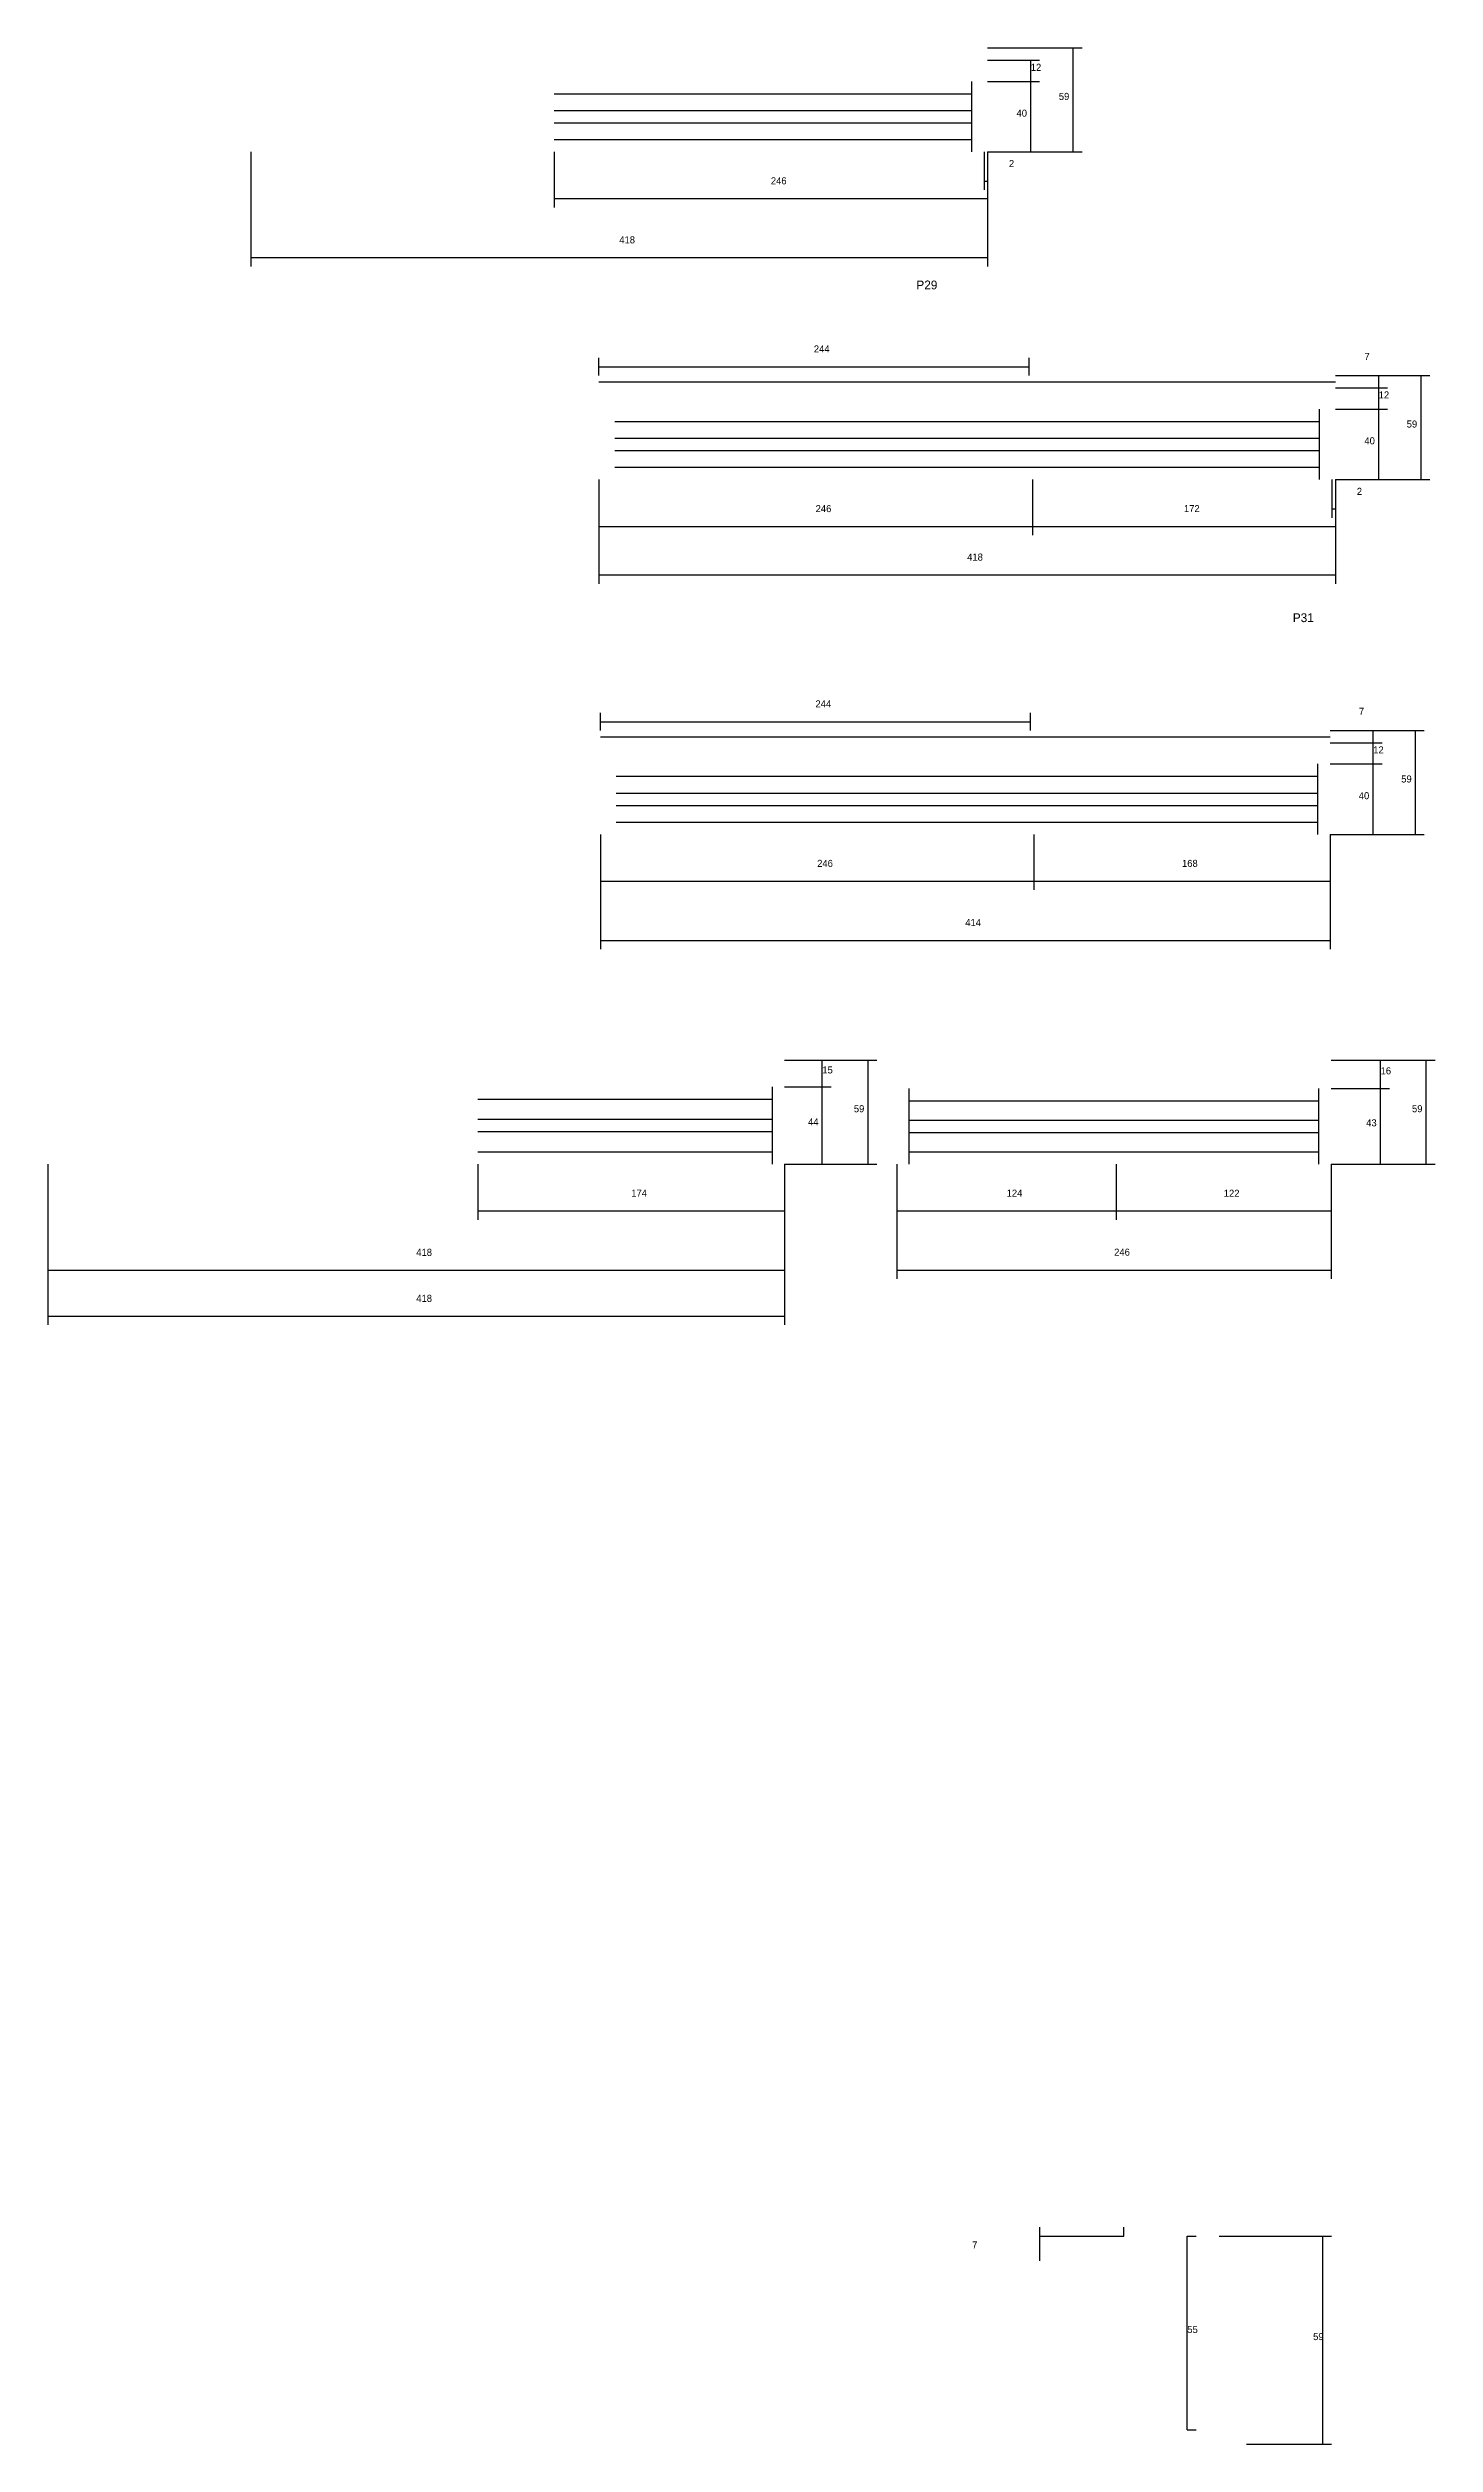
# Model space of a CAD drawing. Header units: metres. Extents: x 5315 to 7554, y 3320 to 4680.
# Drawn here: x 5315 to 6102, y 3320 to 4680 of the extents above; entities that cross this region are included whole.
import ezdxf

# ---------------------------------------------------------------- set-up
doc = ezdxf.new("R2010")
doc.units = ezdxf.units.M
for name, color, linetype in [('COTA', 241, 'Continuous'), ('Cota Seção (2x)', 4, 'Continuous'), ('NOMENCLATURA', 7, 'Continuous'), ('SARR_2.2x7', 40, 'Continuous')]:
    doc.layers.add(name, color=color, linetype=linetype)

msp = doc.modelspace()

# ---------------------------------------------------------------- texts
at = {"layer": 'COTA'}
for s, p in [('12', (5872.8, 4666.5)), ('59', (5888.7, 4650)), ('40', (5864.7, 4640.5)), ('2', (5860.4, 4611.9)), ('246', (5725.3, 4602.1)), ('418', (5639.3, 4568.6)), ('244', (5749.7, 4506.7)), ('7', (6062.1, 4502.4)), ('12', (6070.2, 4480.6)), ('59', (6086.1, 4464.1)), ('40', (6062.1, 4454.6)), ('246', (5750.7, 4416.1)), ('172', (5959.7, 4416.1)), ('2', (6057.8, 4425.9)), ('418', (5836.7, 4388.6)), ('244', (5750.6, 4305.3)), ('7', (6059, 4301.1)), ('12', (6067.1, 4279.2)), ('40', (6058.9, 4253.2)), ('59', (6083, 4262.7)), ('246', (5751.6, 4214.8)), ('168', (5958.6, 4214.8)), ('414', (5835.6, 4181.2)), ('15', (5754.5, 4097.6)), ('16', (6071.3, 4097.1)), ('59', (5772.4, 4075.6)), ('59', (6089.1, 4075.6)), ('44', (5746.4, 4068.1)), ('43', (6063.1, 4067.6)), ('174', (5646.1, 4027.7)), ('124', (5859.1, 4027.7)), ('122', (5982.3, 4027.6)), ('418', (5524.1, 3994.1)), ('246', (5920.1, 3994.2)), ('418', (5524.1, 3968)), ('7', (5839.5, 3430.9)), ('59', (6033, 3378.9))]:
    msp.add_text(s, height=4, dxfattribs=at).set_placement(p)
at = {"layer": 'Cota Seção (2x)'}
msp.add_text('55', height=4, dxfattribs=at).set_placement((5961.6, 3382.9))
at = {"layer": 'NOMENCLATURA'}
for s, p in [('P29', (5807.9, 4542.5)), ('P31', (6021.5, 4353.7))]:
    msp.add_text(s, height=5, dxfattribs=at).set_placement(p)

# ---------------------------------------------------------------- linework, layer by layer
at = {"layer": 'COTA'}
for p, q in [((5848.3, 4679.5), (5901.9, 4679.5)), ((5896.9, 4620.5), (5896.9, 4679.5)), ((5848.3, 4672.5), (5877.8, 4672.5)), ((5872.8, 4660.5), (5872.8, 4672.5)), ((5848.3, 4660.5), (5877.8, 4660.5)), ((5848.3, 4660.5), (5877.8, 4660.5)), ((5872.8, 4620.5), (5872.8, 4660.5)), ((5430.3, 4620.5), (5430.3, 4555.5)), ((5602.3, 4620.5), (5602.3, 4589)), ((5846.3, 4620.5), (5846.3, 4598.9)), ((5848.3, 4620.5), (5848.3, 4589)), ((5848.3, 4620.5), (5848.3, 4555.5)), ((5848.3, 4620.5), (5848.3, 4598.9)), ((5848.3, 4620.5), (5877.8, 4620.5)), ((5848.3, 4620.5), (5901.9, 4620.5)), ((5846.3, 4603.9), (5848.3, 4603.9)), ((5602.3, 4594), (5848.3, 4594)), ((5430.3, 4560.5), (5848.3, 4560.5)), ((5627.7, 4493.6), (5627.7, 4503.6)), ((5871.8, 4493.6), (5871.8, 4503.6)), ((5627.7, 4498.6), (5871.8, 4498.6)), ((6045.7, 4493.6), (6075.2, 4493.6)), ((6045.7, 4493.6), (6099.3, 4493.6)), ((6070.2, 4486.6), (6070.2, 4493.6)), ((6094.3, 4434.6), (6094.3, 4493.6)), ((6045.7, 4486.6), (6075.2, 4486.6)), ((6045.7, 4486.6), (6075.2, 4486.6)), ((6045.7, 4474.6), (6075.2, 4474.6)), ((6045.7, 4474.6), (6075.2, 4474.6)), ((6070.2, 4474.6), (6070.2, 4486.6)), ((6070.2, 4434.6), (6070.2, 4474.6)), ((5627.7, 4434.6), (5627.7, 4403)), ((5627.7, 4434.6), (5627.7, 4375.5)), ((5873.7, 4434.6), (5873.7, 4403)), ((5873.7, 4434.6), (5873.7, 4403)), ((6043.7, 4434.6), (6043.7, 4412.9)), ((6045.7, 4434.6), (6045.7, 4403)), ((6045.7, 4434.6), (6045.7, 4375.5)), ((6045.7, 4434.6), (6045.7, 4412.9)), ((6045.7, 4434.6), (6075.2, 4434.6)), ((6045.7, 4434.6), (6099.3, 4434.6)), ((5627.7, 4408), (5873.7, 4408)), ((5873.7, 4408), (6045.7, 4408)), ((6043.7, 4417.9), (6045.7, 4417.9)), ((5627.7, 4380.5), (6045.7, 4380.5)), ((5628.6, 4292.2), (5628.6, 4302.2)), ((5628.6, 4297.2), (5872.6, 4297.2)), ((5872.6, 4292.2), (5872.6, 4302.2)), ((6042.6, 4292.2), (6072.1, 4292.2)), ((6042.6, 4292.2), (6096.1, 4292.2)), ((6042.6, 4285.2), (6072.1, 4285.2)), ((6042.6, 4285.2), (6072.1, 4285.2)), ((6067.1, 4285.2), (6067.1, 4292.2)), ((6067.1, 4273.2), (6067.1, 4285.2)), ((6091.1, 4233.2), (6091.1, 4292.2)), ((6042.6, 4273.2), (6072.1, 4273.2)), ((6042.6, 4273.2), (6072.1, 4273.2)), ((6067.1, 4233.2), (6067.1, 4273.2)), ((5628.6, 4233.2), (5628.6, 4201.7)), ((5628.6, 4233.2), (5628.6, 4168.1)), ((5874.6, 4233.2), (5874.6, 4201.7)), ((5874.6, 4233.2), (5874.6, 4201.7)), ((6042.6, 4233.2), (6042.6, 4201.7)), ((6042.6, 4233.2), (6042.6, 4168.1)), ((6042.6, 4233.2), (6072.1, 4233.2)), ((6042.6, 4233.2), (6096.1, 4233.2)), ((5628.6, 4206.7), (5874.6, 4206.7)), ((5874.6, 4206.7), (6042.6, 4206.7)), ((5628.6, 4173.1), (6042.6, 4173.1)), ((5733.1, 4105.1), (5759.5, 4105.1)), ((5733.1, 4105.1), (5785.5, 4105.1)), ((5754.5, 4090.1), (5754.5, 4105.1)), ((5780.5, 4046.1), (5780.5, 4105.1)), ((6043.3, 4105.1), (6076.3, 4105.1)), ((6043.3, 4105.1), (6102.2, 4105.1)), ((6071.3, 4089.1), (6071.3, 4105.1)), ((6097.2, 4046.1), (6097.2, 4105.1)), ((5733.1, 4090.1), (5759.5, 4090.1)), ((5733.1, 4090.1), (5759.5, 4090.1)), ((5754.5, 4046.1), (5754.5, 4090.1)), ((6043.3, 4089.1), (6076.3, 4089.1)), ((6043.3, 4089.1), (6076.3, 4089.1)), ((6071.3, 4046.1), (6071.3, 4089.1)), ((5315.1, 4046.1), (5315.1, 3981)), ((5315.1, 4046.1), (5315.1, 3954.9)), ((5559.1, 4046.1), (5559.1, 4014.6)), ((5733.1, 4046.1), (5733.1, 4014.6)), ((5733.1, 4046.1), (5733.1, 3981)), ((5733.1, 4046.1), (5759.5, 4046.1)), ((5733.1, 4046.1), (5785.5, 4046.1)), ((5733.1, 4046.1), (5733.1, 3954.9)), ((5796.8, 4046.1), (5796.8, 4014.6)), ((5796.8, 4046.1), (5796.8, 3981)), ((5921.3, 4046.1), (5921.3, 4014.6)), ((5921.3, 4046.1), (5921.3, 4014.6)), ((6043.3, 4046.1), (6043.3, 4014.6)), ((6043.3, 4046.1), (6043.3, 3981)), ((6043.3, 4046.1), (6076.3, 4046.1)), ((6043.3, 4046.1), (6102.2, 4046.1)), ((5559.1, 4019.6), (5733.1, 4019.6)), ((5796.8, 4019.6), (5921.3, 4019.6)), ((5921.3, 4019.6), (6043.3, 4019.6)), ((5315.1, 3986), (5733.1, 3986)), ((5796.8, 3986), (6043.3, 3986)), ((5315.1, 3959.9), (5733.1, 3959.9)), ((5878, 3423.9), (5878, 3442.9)), ((5925.6, 3437.9), (5925.6, 3442.9)), ((5878, 3437.9), (5925.6, 3437.9)), ((5979.6, 3437.9), (6043.5, 3437.9)), ((6038.5, 3319.9), (6038.5, 3437.9)), ((5995.2, 3319.9), (6043.5, 3319.9))]:
    msp.add_line(p, q, dxfattribs=at)
at = {"layer": 'Cota Seção (2x)'}
for p, q in [((5961.6, 3327.9), (5961.6, 3437.9)), ((5961.6, 3437.9), (5966.6, 3437.9)), ((5961.6, 3327.9), (5966.6, 3327.9))]:
    msp.add_line(p, q, dxfattribs=at)
at = {"layer": 'SARR_2.2x7'}
for p, q in [((5602.3, 4653.5), (5839.3, 4653.5)), ((5839.3, 4620.5), (5839.3, 4660.5)), ((5602.3, 4644), (5839.3, 4644)), ((5602.3, 4637), (5839.3, 4637)), ((5602.3, 4627.5), (5839.3, 4627.5)), ((5627.7, 4490.1), (5871.8, 4490.1)), ((5871.8, 4490.1), (6045.7, 4490.1)), ((6036.7, 4434.6), (6036.7, 4474.6)), ((5636.7, 4467.6), (5873.7, 4467.6)), ((5873.7, 4467.6), (6036.7, 4467.6)), ((5636.7, 4458.1), (5873.7, 4458.1)), ((5636.7, 4451.1), (5873.7, 4451.1)), ((5873.7, 4458.1), (6036.7, 4458.1)), ((5873.7, 4451.1), (6036.7, 4451.1)), ((5636.7, 4441.6), (5873.7, 4441.6)), ((5873.7, 4441.6), (6036.7, 4441.6)), ((5628.6, 4288.7), (5872.6, 4288.7)), ((5872.6, 4288.7), (6042.6, 4288.7)), ((6035.6, 4233.2), (6035.6, 4273.2)), ((5637.6, 4266.2), (5874.6, 4266.2)), ((5637.6, 4256.7), (5874.6, 4256.7)), ((5874.6, 4266.2), (6035.6, 4266.2)), ((5874.6, 4256.7), (6035.6, 4256.7)), ((5637.6, 4249.7), (5874.6, 4249.7)), ((5874.6, 4249.7), (6035.6, 4249.7)), ((5637.6, 4240.2), (5874.6, 4240.2)), ((5874.6, 4240.2), (6035.6, 4240.2)), ((5559.1, 4083.1), (5726.2, 4083.1)), ((5726.2, 4046.1), (5726.2, 4090.1)), ((5803.8, 4046.1), (5803.8, 4089.1)), ((5803.8, 4082.1), (5921.3, 4082.1)), ((5921.3, 4082.1), (6036.3, 4082.1)), ((6036.3, 4046.1), (6036.3, 4089.1)), ((5559.1, 4071.6), (5726.2, 4071.6)), ((5803.8, 4071.1), (5921.3, 4071.1)), ((5921.3, 4071.1), (6036.3, 4071.1)), ((5559.1, 4064.6), (5726.2, 4064.6)), ((5559.1, 4053.1), (5726.2, 4053.1)), ((5803.8, 4064.1), (5921.3, 4064.1)), ((5803.8, 4053.1), (5921.3, 4053.1)), ((5921.3, 4064.1), (6036.3, 4064.1)), ((5921.3, 4053.1), (6036.3, 4053.1))]:
    msp.add_line(p, q, dxfattribs=at)

msp.set_redraw_order([(e.dxf.handle, doc.entitydb.next_handle()) for e in msp.query("TEXT MTEXT ATTDEF DIMENSION ARC_DIMENSION")])  # texts and dimensions are drawn at this point

doc.saveas('drawing.dxf')
